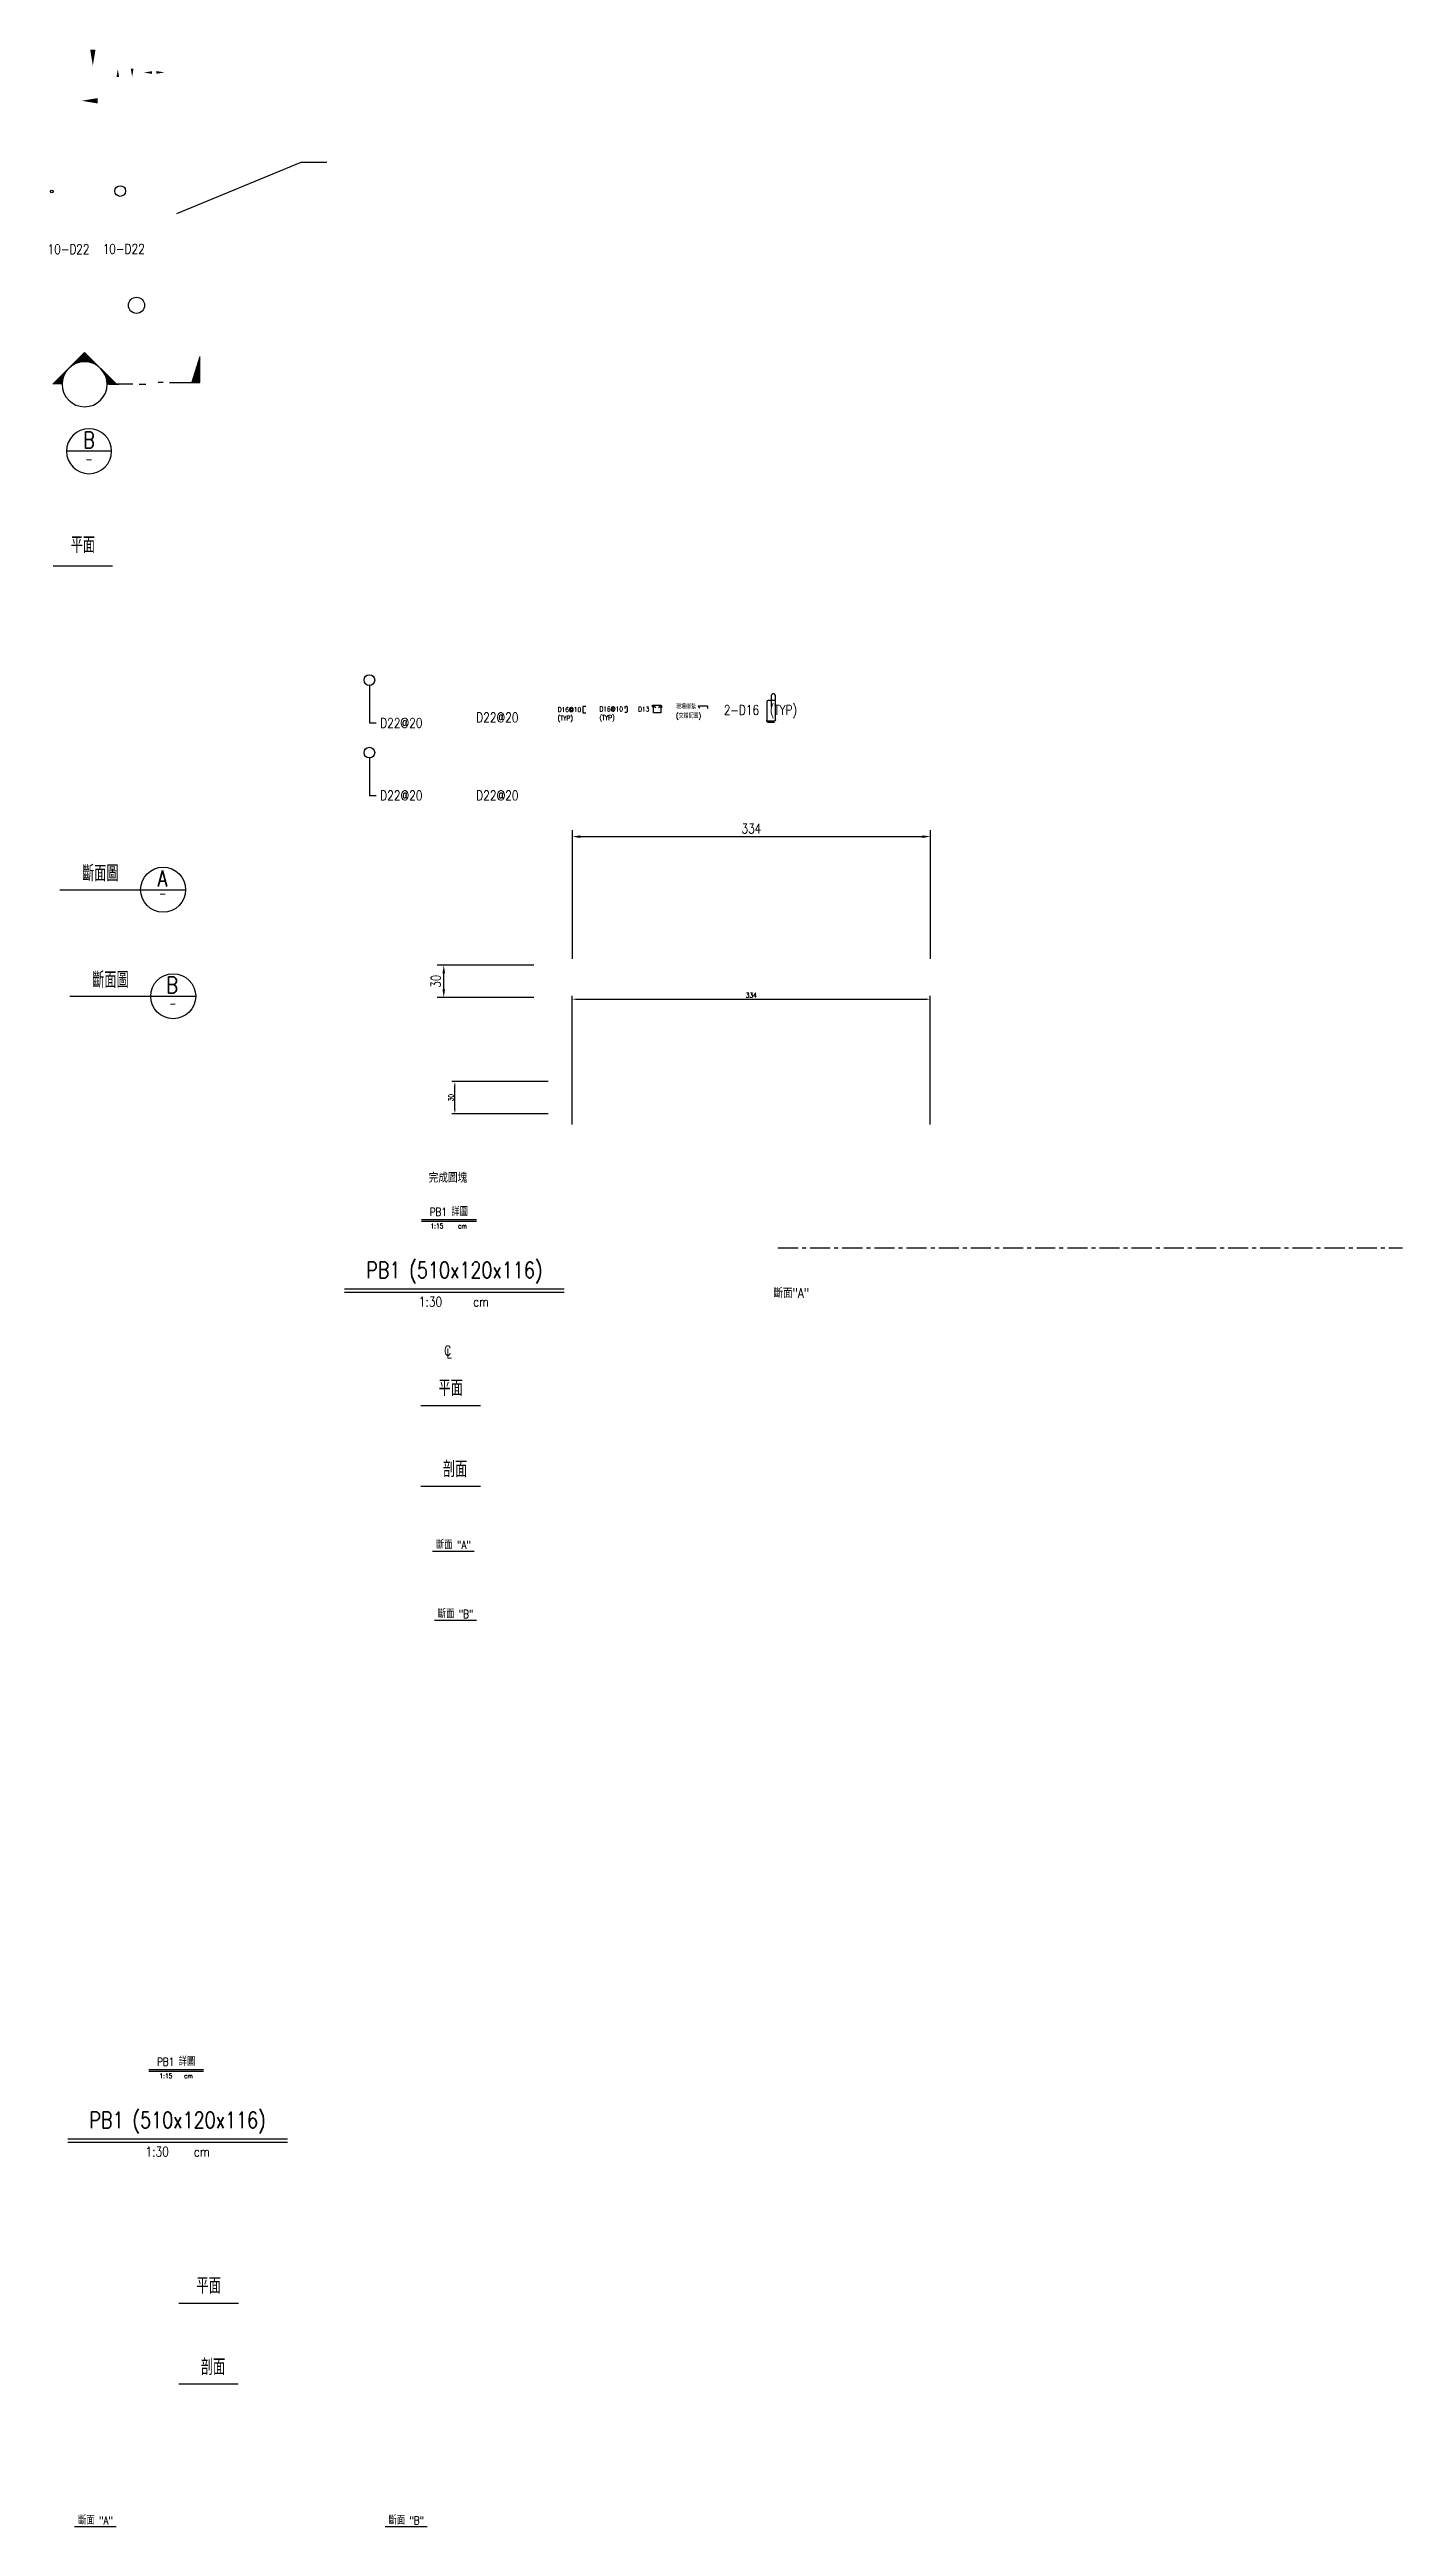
# Model space of a CAD drawing. Extents: x -2348 to 3960, y -14 to 4499.
# Drawn here: x -2348 to -1086, y 682 to 2993 of the extents above; entities that cross this region are included whole.
import ezdxf
from ezdxf.enums import TextEntityAlignment as Align

# ---------------------------------------------------------------- set-up
doc = ezdxf.new("R2010")
doc.units = 0
doc.header["$LTSCALE"] = 3
doc.header["$PDMODE"] = 35
doc.linetypes.add('CENTER', pattern=[2, 1.25, -0.25, 0.25, -0.25])
doc.layers.get('0').update_dxf_attribs({"linetype": 'CONTINUOUS'})
doc.layers.get('Defpoints').update_dxf_attribs({"linetype": 'CONTINUOUS'})
for name, color, linetype in [('HB_0', 7, 'CONTINUOUS'), ('HB_DIM', 1, 'CONTINUOUS'), ('HB_TXT_CTEXT', 2, 'CONTINUOUS'), ('RCAD.PARM.Trestle', 2, 'CONTINUOUS'), ('鋼筋', 3, 'CONTINUOUS')]:
    doc.layers.add(name, color=color, linetype=linetype)
doc.styles.get("Standard").update_dxf_attribs({"font": 'ROMANS.shx', "width": 0.8, "bigfont": 'LCHINA.shx'})
doc.dimstyles.new('30', dxfattribs={"dimscale": 3, "dimtxt": 3, "dimasz": 2.5, "dimexe": 2, "dimexo": 2, "dimgap": 1, "dimtad": 1, "dimdsep": 46, "dimtxsty": 'Standard', "dimcen": 0, "dimclrd": 256, "dimclre": 256, "dimclrt": 2, "dimadec": 0, "dimazin": 0, "dimtfac": 1, "dimtix": 1, "dimtmove": 2, "dimatfit": 3, "dimfxl": 1, "dimtolj": 1, "dimtzin": 0, "dimarcsym": 0})

msp = doc.modelspace()

# ---------------------------------------------------------------- texts
at = {"color": 3, "linetype": 'Continuous', "width": 0.8}
msp.add_text('斷面圖', height=15, rotation=360, dxfattribs=at).set_placement((-2300.483, 2224.902), align=Align.MIDDLE)
at = {"color": 0, "linetype": 'Continuous', "insert": (-1994.069, 1944.55), "char_height": 9, "width": 93.49971, "attachment_point": 1}
msp.add_mtext('{完成圖塊}', dxfattribs=at)
at = {"layer": 'HB_DIM', "color": 2, "linetype": 'Continuous', "width": 0.8}
for s, p in [('D16@10', (-1873.689, 2376.943)), ('(TYP)', (-1873.689, 2368.943)), ('D16@10', (-1834.752, 2377.445)), ('(TYP)', (-1834.752, 2369.445)), ('D13', (-1798.663, 2377.332))]:
    msp.add_text(s, height=4.5, rotation=360, dxfattribs=at).set_placement(p, align=Align.MIDDLE_LEFT)
at = {"layer": 'HB_TXT_CTEXT', "linetype": 'Continuous', "width": 0.8}
for s, height, p in [('現場綁紮', 4.5, (-1763.291, 2379.618)), ('D22@20', 9, (-2039.331, 2364.435)), ('D22@20', 9, (-1949.733, 2369.563)), ('(交錯配置)', 4.5, (-1763.291, 2371.118))]:
    msp.add_text(s, height=height, rotation=360, dxfattribs=at).set_placement(p, align=Align.MIDDLE_LEFT)
at = {"layer": 'HB_TXT_CTEXT', "color": 2, "linetype": 'Continuous', "width": 0.8}
msp.add_text('2-D16  (TYP)', height=9, rotation=360, dxfattribs=at).set_placement((-1718.791, 2376.542), align=Align.MIDDLE_LEFT)
at = {"layer": 'HB_TXT_CTEXT', "linetype": 'Continuous', "width": 0.8}
msp.add_text('斷面"A"', height=9, dxfattribs=at).set_placement((-1672.553, 1832.469), align=Align.MIDDLE_LEFT)
at = {"layer": 'HB_TXT_CTEXT', "color": 3, "linetype": 'Continuous', "width": 0.8}
for s, height, p in [('PB1 詳圖', 7.5, (-2229.619, 1116.403)), ('PB1 (510x120x116)', 15, (-2228.253, 1059.977))]:
    msp.add_text(s, height=height, rotation=360, dxfattribs=at).set_placement(p, align=Align.MIDDLE)
at = {"layer": 'HB_TXT_CTEXT', "linetype": 'Continuous', "width": 0.8}
for s, height, p in [('1:15    cm', 4.5, (-2229.619, 1102.153)), ('1:30    cm', 9, (-2228.253, 1031.477))]:
    msp.add_text(s, height=height, rotation=360, dxfattribs=at).set_placement(p, align=Align.MIDDLE)
at = {"layer": 'HB_TXT_CTEXT', "color": 4, "linetype": 'Continuous', "width": 0.8}
for s, height, p in [('平面', 15, (-2199.297, 906.58)), (' 剖面', 15, (-2199.427, 831.443)), ('斷面 "A"', 7.5, (-2304.966, 688.401)), ('斷面 "B"', 7.5, (-2015.016, 688.401))]:
    msp.add_text(s, height=height, rotation=360, dxfattribs=at).set_placement(p, align=Align.MIDDLE)
at = {"layer": 'RCAD.PARM.Trestle', "linetype": 'Continuous', "width": 0.8}
msp.add_text('10-D22', height=9, rotation=360, dxfattribs=at).set_placement((-2349.637, 2806.439), align=Align.MIDDLE_LEFT)

# ---------------------------------------------------------------- blocks, each defined once
blk = doc.blocks.new('C')
at = {"color": 3, "linetype": 'Continuous'}
blk.add_circle((0, 0), 1.2, dxfattribs=at)
blk = doc.blocks.new('ArrowD')
at = {"color": 0, "linetype": 'Continuous'}
blk.add_solid([(-2.5, 15), (2.5, 15), (0, 0)], dxfattribs=at)
blk = doc.blocks.new('arrowL')
at = {"color": 0, "linetype": 'Continuous'}
blk.add_solid([(15, -2.5), (15, 2.5), (0, 0)], dxfattribs=at)
blk = doc.blocks.new('SEC2U0-n')
at = {"color": 2, "linetype": 'Continuous'}
for p, q in [((-9.9, 0), (0, 9.9)), ((0, 9.9), (9.9, 0)), ((-7.51, 0), (-10.62, 0))]:
    blk.add_line(p, q, dxfattribs=at)
at = {"color": 3}
for p, q in [((-17, 0), (-19, 0)), ((-15, 0), (-7, 0))]:
    blk.add_line(p, q, dxfattribs=at)
at = {"color": 2, "linetype": 'Continuous'}
blk.add_circle((0, 0), 7, dxfattribs=at)
for points in [[(0, 9.9), (-3.5, 6.06), (-4.95, 4.95), (-4.26, 5.55)], [(0, 9.9), (-1.81, 6.76), (-3.5, 6.06), (-1.81, 6.76)], [(0, 9.9), (0, 7), (-1.81, 6.76), (-0.91, 6.94)], [(0, 9.9), (3.5, 6.06), (4.95, 4.95), (4.26, 5.55)], [(0, 9.9), (1.81, 6.76), (3.5, 6.06), (1.81, 6.76)], [(0, 9.9), (0, 7), (1.81, 6.76), (0.91, 6.94)], [(-9.9, 0), (-6.06, 3.5), (-4.95, 4.95), (-5.55, 4.26)], [(-9.9, 0), (-6.76, 1.81), (-6.06, 3.5), (-6.76, 1.81)], [(-9.9, 0), (-7, 0), (-6.76, 1.81), (-6.94, 0.91)], [(9.9, 0), (6.06, 3.5), (4.95, 4.95), (5.55, 4.26)], [(9.9, 0), (6.76, 1.81), (6.06, 3.5), (6.76, 1.81)], [(9.9, 0), (7, 0), (6.76, 1.81), (6.94, 0.91)]]:
    blk.add_solid(points, dxfattribs=at)
blk = doc.blocks.new('ST-n')
at = {"color": 2}
blk.add_line((-7, 0), (7, 0), dxfattribs=at)
blk.add_circle((0, 0), 7, dxfattribs=at)
at = {"color": 3, "width": 0.8}
blk.add_attdef('A', text='', height=5, dxfattribs=at).set_placement((0, 3.5), align=Align.MIDDLE)
at = {"color": 1, "width": 0.8}
blk.add_attdef('HB2002', text='', height=2.5, dxfattribs=at).set_placement((0, -2.5), align=Align.MIDDLE)
blk = doc.blocks.new('*X5')
at = {"color": 0, "linetype": 'Continuous'}
for p, q in [((79.88, 269.21), (80.31, 269.64)), ((80.06, 269.21), (80.57, 269.72)), ((80.24, 269.21), (80.83, 269.8)), ((80.41, 269.21), (81.09, 269.88)), ((80.59, 269.21), (81.34, 269.96)), ((80.77, 269.21), (81.6, 270.04)), ((80.94, 269.21), (81.86, 270.12)), ((81.12, 269.21), (82.11, 270.2)), ((81.3, 269.21), (82.37, 270.29)), ((81.47, 269.21), (82.63, 270.37)), ((81.65, 269.21), (82.89, 270.45)), ((81.83, 269.21), (83.14, 270.53)), ((82, 269.21), (83.4, 270.61)), ((82.18, 269.21), (83.66, 270.69)), ((82.36, 269.21), (83.91, 270.77)), ((82.53, 269.21), (84.17, 270.85)), ((82.71, 269.21), (84.43, 270.93)), ((82.89, 269.21), (84.69, 271.01)), ((83.06, 269.21), (84.94, 271.09)), ((83.24, 269.21), (85.2, 271.17)), ((83.42, 269.21), (85.46, 271.25)), ((83.59, 269.21), (85.71, 271.33)), ((83.77, 269.21), (85.97, 271.41)), ((83.95, 269.21), (86.23, 271.49)), ((84.12, 269.21), (86.49, 271.57)), ((84.3, 269.21), (86.74, 271.65)), ((84.48, 269.21), (86.93, 271.66)), ((84.65, 269.21), (86.93, 271.48)), ((84.83, 269.21), (86.93, 271.31)), ((85.01, 269.21), (86.93, 271.13)), ((85.19, 269.21), (86.93, 270.95)), ((85.36, 269.21), (86.93, 270.78)), ((85.54, 269.21), (86.93, 270.6)), ((85.72, 269.21), (86.93, 270.42)), ((85.89, 269.21), (86.93, 270.25)), ((86.07, 269.21), (86.93, 270.07)), ((86.25, 269.21), (86.93, 269.89)), ((86.42, 269.21), (86.93, 269.72)), ((79, 269.21), (79.03, 269.24)), ((79.17, 269.21), (79.29, 269.32)), ((79.35, 269.21), (79.54, 269.4)), ((79.53, 269.21), (79.8, 269.48)), ((79.71, 269.21), (80.06, 269.56)), ((86.6, 269.21), (86.93, 269.54)), ((86.78, 269.21), (86.93, 269.36))]:
    blk.add_line(p, q, dxfattribs=at)
blk = doc.blocks.new('SEND-n')
at = {"color": 3}
for p, q in [((9.44, 0), (0, 0)), ((11.42, 0), (13, 0))]:
    blk.add_line(p, q, dxfattribs=at)
at = {"color": 2, "linetype": 'Continuous'}
blk.add_lwpolyline([(0, 0), (0, 8), (2.5, 0)], close=True, dxfattribs=at)
at = {"color": 2, "linetype": 'Continuous', "rotation": 270}
blk.add_blockref('*X5', (-269.21, 86.93), dxfattribs=at)
blk = doc.blocks.new('slab_sectionA')
at = {"color": 3, "linetype": 'Continuous'}
for p, q in [((-75.3, 0), (0, 0)), ((0, 0), (42, 0))]:
    blk.add_line(p, q, dxfattribs=at)
at = {"color": 4, "linetype": 'Continuous'}
blk.add_circle((21, 0), 21, dxfattribs=at)
at = {"color": 3, "linetype": 'Continuous', "width": 0.8}
blk.add_text('斷面圖', height=15, rotation=360, dxfattribs=at).set_placement((-37.6, 16), align=Align.MIDDLE)
at = {"color": 0, "linetype": 'Continuous', "width": 0.8}
for tag, p, height in [('A', (15.8, 3), 15), ('-', (17.3, -7.5), 7.5)]:
    blk.add_attdef(tag, p, '', height=height, dxfattribs=at)
blk = doc.blocks.new('slab_sectionB')
at = {"layer": 'RCAD.PARM.Trestle', "color": 3, "linetype": 'Continuous'}
for p, q in [((-75.3, 0), (0, 0)), ((0, 0), (42, 0))]:
    blk.add_line(p, q, dxfattribs=at)
at = {"layer": 'RCAD.PARM.Trestle', "color": 4, "linetype": 'Continuous'}
blk.add_circle((21, 0), 21, dxfattribs=at)
at = {"color": 0, "linetype": 'Continuous', "width": 0.8}
for tag, p, height in [('B', (14.7, 3), 15), ('-', (17.3, -10.7), 7.5)]:
    blk.add_attdef(tag, p, '', height=height, dxfattribs=at)
at = {"layer": 'RCAD.PARM.Trestle', "color": 3, "linetype": 'Continuous', "width": 0.8}
blk.add_text('斷面圖', height=15, rotation=360, dxfattribs=at).set_placement((-37.6, 16), align=Align.MIDDLE)
blk = doc.blocks.new('slab_topview')
at = {"color": 4, "linetype": 'Continuous'}
blk.add_line((-27.8, 0), (27.8, 0), dxfattribs=at)
at = {"color": 4, "linetype": 'Continuous', "width": 0.8}
blk.add_text('平面', height=15, rotation=360, dxfattribs=at).set_placement((0, 19.7), align=Align.MIDDLE)
blk = doc.blocks.new('rebar_arrowL')
at = {"linetype": 'Continuous', "extrusion": (0, 0, -1)}
blk.add_solid([(-7.5, 1.3), (0, 0), (-7.5, -1.2)], dxfattribs=at)
blk = doc.blocks.new('rebar_arrowU')
at = {"linetype": 'Continuous'}
blk.add_solid([(-1.25, -7.5), (0, 0), (1.25, -7.5)], dxfattribs=at)
blk = doc.blocks.new('slab_PVC')
at = {"layer": 'RCAD.PARM.Trestle', "color": 4, "linetype": 'Continuous'}
blk.add_circle((0, 0), 7.53, dxfattribs=at)
blk = doc.blocks.new('rebar_num')
at = {"color": 0, "linetype": 'Continuous', "width": 0.8}
blk.add_attdef('A', text='', height=9, dxfattribs=at).set_placement((-3.1, 3.9), align=Align.MIDDLE_LEFT)
blk = doc.blocks.new('H_Circle_guide')
at = {"layer": 'HB_TXT_CTEXT', "color": 1, "linetype": 'Continuous'}
blk.add_lwpolyline([(0, -5), (0, -40), (6.4, -40)], dxfattribs=at)
blk.add_circle((0, 0), 5, dxfattribs=at)
at = {"color": 0, "linetype": 'Continuous', "width": 0.8}
blk.add_attdef('A', text='', height=9, dxfattribs=at).set_placement((10.1, -40), align=Align.MIDDLE_LEFT)
blk = doc.blocks.new('H_Arrow_guide')
at = {"layer": 'HB_TXT_CTEXT', "color": 1, "linetype": 'Continuous'}
blk.add_lwpolyline([(0, 0, 0, 2.5, 0), (0, -7.5, 0, 0, 0), (0, -37, 0, 0, 0), (7.5, -37, 0, 0, 0)], format="xyseb", dxfattribs=at)
at = {"color": 0, "linetype": 'Continuous', "width": 0.8}
blk.add_attdef('A', text='', height=9, dxfattribs=at).set_placement((9.7, -35.9), align=Align.MIDDLE_LEFT)
blk = doc.blocks.new('*D21')
at = {"layer": 'Defpoints', "color": 0}
for p in [(-1526, 2258.4), (-1860, 2138.4), (-1526, 2138.4)]:
    blk.add_point(p, dxfattribs=at)
at = {"layer": 'HB_DIM', "linetype": 'Continuous', "lineweight": -2}
for p, q in [((-1860, 2144.4), (-1860, 2264.4)), ((-1852.5, 2258.4), (-1533.5, 2258.4)), ((-1526, 2144.4), (-1526, 2264.4))]:
    blk.add_line(p, q, dxfattribs=at)
at = {"layer": 'HB_DIM'}
for points in [[(-1852.5, 2259.6), (-1852.5, 2257.1), (-1860, 2258.4)], [(-1533.5, 2257.1), (-1533.5, 2259.6), (-1526, 2258.4)]]:
    blk.add_solid(points, dxfattribs=at)
at = {"layer": 'HB_DIM', "color": 2, "linetype": 'Continuous', "insert": (-1693, 2265.9), "char_height": 9, "attachment_point": 5, "rotation": 0}
blk.add_mtext('\\A1;334', dxfattribs=at)
blk = doc.blocks.new('*D22')
at = {"layer": 'Defpoints', "color": 0}
for p in [(-1980, 2138.4), (-1890, 2138.4), (-1890, 2108.4)]:
    blk.add_point(p, dxfattribs=at)
at = {"layer": 'HB_DIM', "linetype": 'Continuous', "lineweight": -2}
for p, q in [((-1896, 2138.4), (-1986, 2138.4)), ((-1980, 2115.9), (-1980, 2130.9)), ((-1896, 2108.4), (-1986, 2108.4))]:
    blk.add_line(p, q, dxfattribs=at)
at = {"layer": 'HB_DIM'}
for points in [[(-1978.7, 2130.9), (-1981.2, 2130.9), (-1980, 2138.4)], [(-1981.2, 2115.9), (-1978.7, 2115.9), (-1980, 2108.4)]]:
    blk.add_solid(points, dxfattribs=at)
at = {"layer": 'HB_DIM', "color": 2, "linetype": 'Continuous', "insert": (-1987.5, 2123.4), "char_height": 9, "attachment_point": 5, "rotation": 90}
blk.add_mtext('\\A1;30', dxfattribs=at)
blk = doc.blocks.new('beam_Topview')
at = {"layer": 'HB_TXT_CTEXT', "color": 4, "linetype": 'Continuous'}
blk.add_line((-27.8, 0), (27.8, 0), dxfattribs=at)
at = {"layer": 'HB_TXT_CTEXT', "color": 4, "linetype": 'Continuous', "width": 0.8}
blk.add_text('平面', height=15, rotation=360, dxfattribs=at).set_placement((0, 16.5), align=Align.MIDDLE)
blk = doc.blocks.new('beam_SectionSide')
at = {"layer": 'HB_TXT_CTEXT', "color": 4, "linetype": 'Continuous'}
blk.add_line((-27.8, 0), (27.8, 0), dxfattribs=at)
at = {"layer": 'HB_TXT_CTEXT', "color": 4, "linetype": 'Continuous', "width": 0.8}
blk.add_text(' 剖面', height=15, rotation=360, dxfattribs=at).set_placement((0, 16.5), align=Align.MIDDLE)
blk = doc.blocks.new('beam_SectionA')
at = {"layer": 'HB_TXT_CTEXT', "color": 4, "linetype": 'Continuous'}
blk.add_line((-19.5, 0), (19.5, 0), dxfattribs=at)
at = {"layer": 'HB_TXT_CTEXT', "color": 4, "linetype": 'Continuous', "width": 0.8}
blk.add_text('斷面 "A"', height=7.5, rotation=360, dxfattribs=at).set_placement((0, 6.6), align=Align.MIDDLE)
blk = doc.blocks.new('beam_SectionB')
at = {"layer": 'HB_TXT_CTEXT', "color": 4, "linetype": 'Continuous'}
blk.add_line((-19.5, 0), (19.5, 0), dxfattribs=at)
at = {"layer": 'HB_TXT_CTEXT', "color": 4, "linetype": 'Continuous', "width": 0.8}
blk.add_text('斷面 "B"', height=7.5, rotation=360, dxfattribs=at).set_placement((0, 6.6), align=Align.MIDDLE)
blk = doc.blocks.new('beam_title')
at = {"layer": 'HB_TXT_CTEXT', "color": 3, "linetype": 'Continuous'}
blk.add_line((-102.5, 3), (102.5, 3), dxfattribs=at)
at = {"layer": 'HB_TXT_CTEXT', "color": 1, "linetype": 'Continuous'}
blk.add_line((-102.5, 0), (102.5, 0), dxfattribs=at)
at = {"color": 3, "linetype": 'Continuous', "width": 0.8}
blk.add_attdef('A', text='', height=15, dxfattribs=at).set_placement((0, 19.5), align=Align.MIDDLE)
at = {"color": 2, "linetype": 'Continuous', "width": 0.8}
for tag, p in [('1:30', (-22.4, -9)), ('CM', (24.8, -9))]:
    blk.add_attdef(tag, text='', height=9, dxfattribs=at).set_placement(p, align=Align.MIDDLE)
blk = doc.blocks.new('beam_titleD')
at = {"layer": 'HB_TXT_CTEXT', "color": 3, "linetype": 'Continuous'}
blk.add_line((-25.6, 1.5), (25.6, 1.5), dxfattribs=at)
at = {"layer": 'HB_TXT_CTEXT', "color": 1, "linetype": 'Continuous'}
blk.add_line((-25.6, 0), (25.6, 0), dxfattribs=at)
at = {"color": 3, "linetype": 'Continuous', "width": 0.8}
blk.add_attdef('A', text='', height=7.5, dxfattribs=at).set_placement((-0.1, 9.6), align=Align.MIDDLE)
at = {"color": 2, "linetype": 'Continuous', "width": 0.8}
for tag, p in [('1:15', (-11.2, -4.5)), ('CM', (12.6, -4.5))]:
    blk.add_attdef(tag, text='', height=4.5, dxfattribs=at).set_placement(p, align=Align.MIDDLE)
blk = doc.blocks.new('cl')
at = {"layer": 'HB_TXT_CTEXT', "linetype": 'Continuous', "width": 0.8}
for s, p in [('C', (-0.18, 0.11)), ('L', (0.23, -0.56))]:
    blk.add_text(s, height=2.5, dxfattribs=at).set_placement(p, align=Align.MIDDLE)
blk = doc.blocks.new('*D42')
at = {"layer": 'Defpoints', "color": 0}
for p in [(-1526.1, 2106.7), (-1860.1, 1986.7), (-1526.1, 1986.7)]:
    blk.add_point(p, dxfattribs=at)
at = {"layer": 'HB_DIM', "linetype": 'Continuous', "lineweight": -2}
for p, q in [((-1860.1, 1989.7), (-1860.1, 2109.7)), ((-1856.4, 2106.7), (-1529.9, 2106.7)), ((-1526.1, 1989.7), (-1526.1, 2109.7))]:
    blk.add_line(p, q, dxfattribs=at)
at = {"layer": 'HB_DIM'}
for points in [[(-1856.4, 2107.3), (-1856.4, 2106), (-1860.1, 2106.7)], [(-1529.9, 2106), (-1529.9, 2107.3), (-1526.1, 2106.7)]]:
    blk.add_solid(points, dxfattribs=at)
at = {"layer": 'HB_DIM', "color": 2, "linetype": 'Continuous', "insert": (-1693.1, 2110.4), "char_height": 4.5, "attachment_point": 5, "rotation": 0}
blk.add_mtext('\\A1;334', dxfattribs=at)
blk = doc.blocks.new('*D46')
at = {"layer": 'Defpoints', "color": 0}
for p in [(-1969.6, 2029.8), (-1879.6, 2029.8), (-1879.6, 1999.8)]:
    blk.add_point(p, dxfattribs=at)
at = {"layer": 'HB_DIM', "linetype": 'Continuous', "lineweight": -2}
for p, q in [((-1882.6, 2029.8), (-1972.6, 2029.8)), ((-1969.6, 2003.5), (-1969.6, 2026)), ((-1882.6, 1999.8), (-1972.6, 1999.8))]:
    blk.add_line(p, q, dxfattribs=at)
at = {"layer": 'HB_DIM'}
for points in [[(-1969, 2026), (-1970.2, 2026), (-1969.6, 2029.8)], [(-1970.2, 2003.5), (-1969, 2003.5), (-1969.6, 1999.8)]]:
    blk.add_solid(points, dxfattribs=at)
at = {"layer": 'HB_DIM', "color": 2, "linetype": 'Continuous', "insert": (-1973.3, 2014.8), "char_height": 4.5, "attachment_point": 5, "rotation": 90}
blk.add_mtext('\\A1;30', dxfattribs=at)
blk = doc.blocks.new('rebar_arrowD')
at = {"linetype": 'Continuous'}
blk.add_solid([(-1.25, -7.5), (0, 0), (1.25, -7.5)], dxfattribs=at)
blk = doc.blocks.new('rebar_arrowR')
at = {"linetype": 'Continuous', "extrusion": (0, 0, -1)}
blk.add_solid([(-7.5, 1.3), (0, 0), (-7.5, -1.2)], dxfattribs=at)

# ---------------------------------------------------------------- dimensions: what is measured, and where the dimension line sits
at = {"layer": 'HB_DIM', "linetype": 'Continuous'}
dim = msp.add_linear_dim(base=(-1525.972, 2258.367), p1=(-1859.972, 2138.367), p2=(-1525.972, 2138.367), angle=0, dimstyle='30', dxfattribs=at)
dim.commit()
dim.dimension.update_dxf_attribs({"geometry": '*D21', "text_midpoint": (-1692.972, 2265.867)})
for base, p1, p2, angle, override, picture, middle in [((-1979.972, 2138.367), (-1889.972, 2108.367), (-1889.972, 2138.367), 90, {"dimtad": 4}, '*D22', (-1987.472, 2123.367)), ((-1526.101, 2106.66), (-1860.101, 1986.66), (-1526.101, 1986.66), 0, {"dimscale": 1.5}, '*D42', (-1693.101, 2110.41)), ((-1969.577, 2029.766), (-1879.577, 1999.766), (-1879.577, 2029.766), 90, {"dimscale": 1.5, "dimtad": 4}, '*D46', (-1973.327, 2014.766))]:
    dim = msp.add_linear_dim(base=base, p1=p1, p2=p2, angle=angle, dimstyle='30', override=override, dxfattribs=at)
    dim.commit()
    dim.dimension.update_dxf_attribs({"geometry": picture, "text_midpoint": middle})

# ---------------------------------------------------------------- linework, layer by layer
at = {"color": 3, "linetype": 'Continuous'}
msp.add_line((-2338.129, 2208.871), (-2262.837, 2208.871), dxfattribs=at)
at = {"layer": 'HB_0', "color": 1, "linetype": 'CENTER', "ltscale": 5}
msp.add_line((-1668.201, 1874.823), (-1085.542, 1874.823), dxfattribs=at)
at = {"layer": 'HB_TXT_CTEXT', "color": 3, "linetype": 'Continuous'}
for p, q in [((-2255.222, 1108.153), (-2204.016, 1108.153)), ((-2330.778, 1043.477), (-2125.728, 1043.477))]:
    msp.add_line(p, q, dxfattribs=at)
at = {"layer": 'HB_TXT_CTEXT', "color": 1, "linetype": 'Continuous'}
for p, q in [((-2255.222, 1106.653), (-2204.016, 1106.653)), ((-2330.778, 1040.477), (-2125.728, 1040.477))]:
    msp.add_line(p, q, dxfattribs=at)
at = {"layer": 'HB_TXT_CTEXT', "color": 4, "linetype": 'Continuous'}
for p, q in [((-2227.055, 890.08), (-2171.54, 890.08)), ((-2227.185, 814.943), (-2171.67, 814.943)), ((-2324.462, 681.801), (-2285.47, 681.801)), ((-2034.512, 681.801), (-1995.52, 681.801))]:
    msp.add_line(p, q, dxfattribs=at)
at = {"layer": 'HB_TXT_CTEXT', "color": 1, "linetype": 'Continuous'}
msp.add_lwpolyline([(-1959.388, 2405.435, 0, 2.5, 0), (-1959.388, 2397.935, 0, 0, 0), (-1959.388, 2368.435, 0, 0, 0), (-1951.888, 2368.435, 0, 0, 0)], format="xyseb", dxfattribs=at)
msp.add_lwpolyline([(-2049.388, 2399.435), (-2049.388, 2364.435), (-2043.014, 2364.435)], dxfattribs=at)
at = {"layer": 'HB_TXT_CTEXT', "linetype": 'Continuous'}
for points in [[(-1810.809, 2377.949), (-1810.809, 2379.295, -1), (-1808.889, 2379.295), (-1808.889, 2374.878, -0.41421356), (-1809.489, 2374.278), (-1811.019, 2374.278)], [(-1784.174, 2378.741), (-1785.362, 2379.929, -0.66817864), (-1784.938, 2380.953), (-1777.428, 2380.953, -0.41421356), (-1776.828, 2380.353), (-1776.828, 2378.402)], [(-1671.427, 2385.378), (-1677.296, 2385.378, 0.41421356), (-1678.496, 2384.178), (-1678.496, 2366.526)], [(-1670.576, 2367.414), (-1670.576, 2389.778, 1), (-1674.416, 2389.778), (-1674.416, 2379.378)], [(-1847.345, 2379.697), (-1850.129, 2379.697, 0.41421356), (-1850.289, 2379.537), (-1850.289, 2373.95, 0.41421356), (-1850.129, 2373.79), (-1847.345, 2373.79)], [(-1779.564, 2378.755), (-1778.376, 2379.943, -0.66817864), (-1777.352, 2379.519), (-1777.352, 2373.998), (-1784.299, 2373.998), (-1784.299, 2379.519, -0.66817864), (-1783.275, 2379.943), (-1782.087, 2378.755)], [(-1670.576, 2367.414, -0.41421356), (-1671.776, 2366.214), (-1679.292, 2366.214)], [(-1678.496, 2366.526, 0.41421356), (-1677.296, 2365.326), (-1671.427, 2365.326)]]:
    msp.add_lwpolyline(points, format="xyb", dxfattribs=at)
at = {"layer": 'HB_TXT_CTEXT', "color": 1, "linetype": 'Continuous'}
msp.add_circle((-2049.388, 2404.435), 5, dxfattribs=at)
at = {"layer": 'RCAD.PARM.Trestle', "color": 1, "linetype": 'Continuous'}
msp.add_lwpolyline([(-2229.118, 2839.608), (-2112.891, 2887.497), (-2089.107, 2887.497)], dxfattribs=at)
msp.add_circle((-2281.837, 2860.71), 5, dxfattribs=at)
at = {"layer": '鋼筋', "color": 7, "linetype": 'Continuous'}
msp.add_lwpolyline([(-1741.155, 2378.352), (-1742.342, 2379.54, -0.66817864), (-1741.918, 2380.565), (-1734.408, 2380.565, -0.41421356), (-1733.808, 2379.965), (-1733.808, 2378.013)], format="xyb", dxfattribs=at)

# ---------------------------------------------------------------- block references
at = {"linetype": 'Continuous'}
for name, p in [('rebar_arrowU', (-2284.09, 2974.513)), ('rebar_arrowL', (-2259.812, 2971.233))]:
    msp.add_blockref(name, p, dxfattribs=at)
at = {"linetype": 'Continuous', "rotation": 180}
for name, p in [('rebar_arrowD', (-2270.73, 2967.309)), ('rebar_arrowR', (-2240.535, 2971.403))]:
    msp.add_blockref(name, p, dxfattribs=at)
at = {"color": 0, "linetype": 'Continuous'}
ref = msp.add_blockref('rebar_num', (-2295.044, 2802.876), dxfattribs=at)
ref.add_attrib('A', '10-D22', dxfattribs={"linetype": 'Continuous', "height": 9, "width": 0.8}).set_placement((-2298.173, 2806.747), align=Align.MIDDLE_LEFT)
for name, p in [('slab_topview', (-2316.724, 2511.054)), ('beam_Topview', (-1973.463, 1727.652)), ('beam_SectionSide', (-1973.593, 1652.515)), ('beam_SectionA', (-1971.059, 1591.867)), ('beam_SectionB', (-1968.994, 1527.455))]:
    msp.add_blockref(name, p, dxfattribs=at)
for name, p, values in [('H_Circle_guide', (-2049.388, 2336.771), {'A': 'D22@20'}), ('H_Arrow_guide', (-1959.388, 2332.665), {'A': 'D22@20'}), ('slab_sectionA', (-2262.837, 2208.871), {'A': 'A', '-': '-'}), ('slab_sectionB', (-2253.413, 2109.458), {'B': 'B', '-': '-'}), ('beam_titleD', (-1975.126, 1899.647), {'A': 'PB1 詳圖', '1:15': '1:15', 'CM': 'cm'}), ('beam_title', (-1970.035, 1833.471), {'A': 'PB1 (510x120x116)', '1:30': '1:30', 'CM': 'cm'})]:
    msp.add_blockref(name, p, dxfattribs=at).add_auto_attribs(values)
at = {"layer": 'HB_0', "linetype": 'Continuous', "xscale": 3.6, "yscale": 3.600000000000001, "zscale": 3.599999999999999, "rotation": 359.9999999999999}
msp.add_blockref('cl', (-1975.769, 1778.451), dxfattribs=at)
at = {"layer": 'RCAD.PARM.Trestle', "color": 0, "linetype": 'Continuous'}
for name, p in [('ArrowD', (-2307.389, 2977.727)), ('arrowL', (-2317.774, 2944.908)), ('slab_PVC', (-2266.657, 2754.109))]:
    msp.add_blockref(name, p, dxfattribs=at)
at = {"layer": 'RCAD.PARM.Trestle', "linetype": 'Continuous'}
msp.add_blockref('C', (-2345.648, 2860.215), dxfattribs=at)
at = {"layer": 'RCAD.PARM.Trestle', "linetype": 'Continuous', "xscale": -3.000000000160651, "yscale": 2.999999999925704, "zscale": 3, "rotation": 359.9999999991219}
for name, p in [('SEC2U0-n', (-2315.019, 2680.42)), ('SEND-n', (-2207.59, 2682.048))]:
    msp.add_blockref(name, p, dxfattribs=at)
at = {"layer": 'RCAD.PARM.Trestle', "linetype": 'Continuous'}
ref = msp.add_blockref('ST-n', (-2310.958, 2617.965), dxfattribs=dict(at, xscale=-3.000000000160651, yscale=2.999999999925704, zscale=3, rotation=359.9999999991219))
ref.add_attrib('HB2002', '-', dxfattribs={"layer": '0', "color": 1, "height": 7.5, "rotation": 360, "width": 0.8}).set_placement((-2310.958, 2610.465), align=Align.MIDDLE)
ref.add_attrib('A', 'B', dxfattribs={"layer": '0', "color": 3, "height": 15, "rotation": 360, "width": 0.8}).set_placement((-2310.958, 2628.465), align=Align.MIDDLE)

msp.set_redraw_order([(e.dxf.handle, doc.entitydb.next_handle()) for e in msp.query("TEXT MTEXT ATTDEF DIMENSION ARC_DIMENSION")])  # texts and dimensions are drawn at this point

doc.saveas('drawing.dxf')
